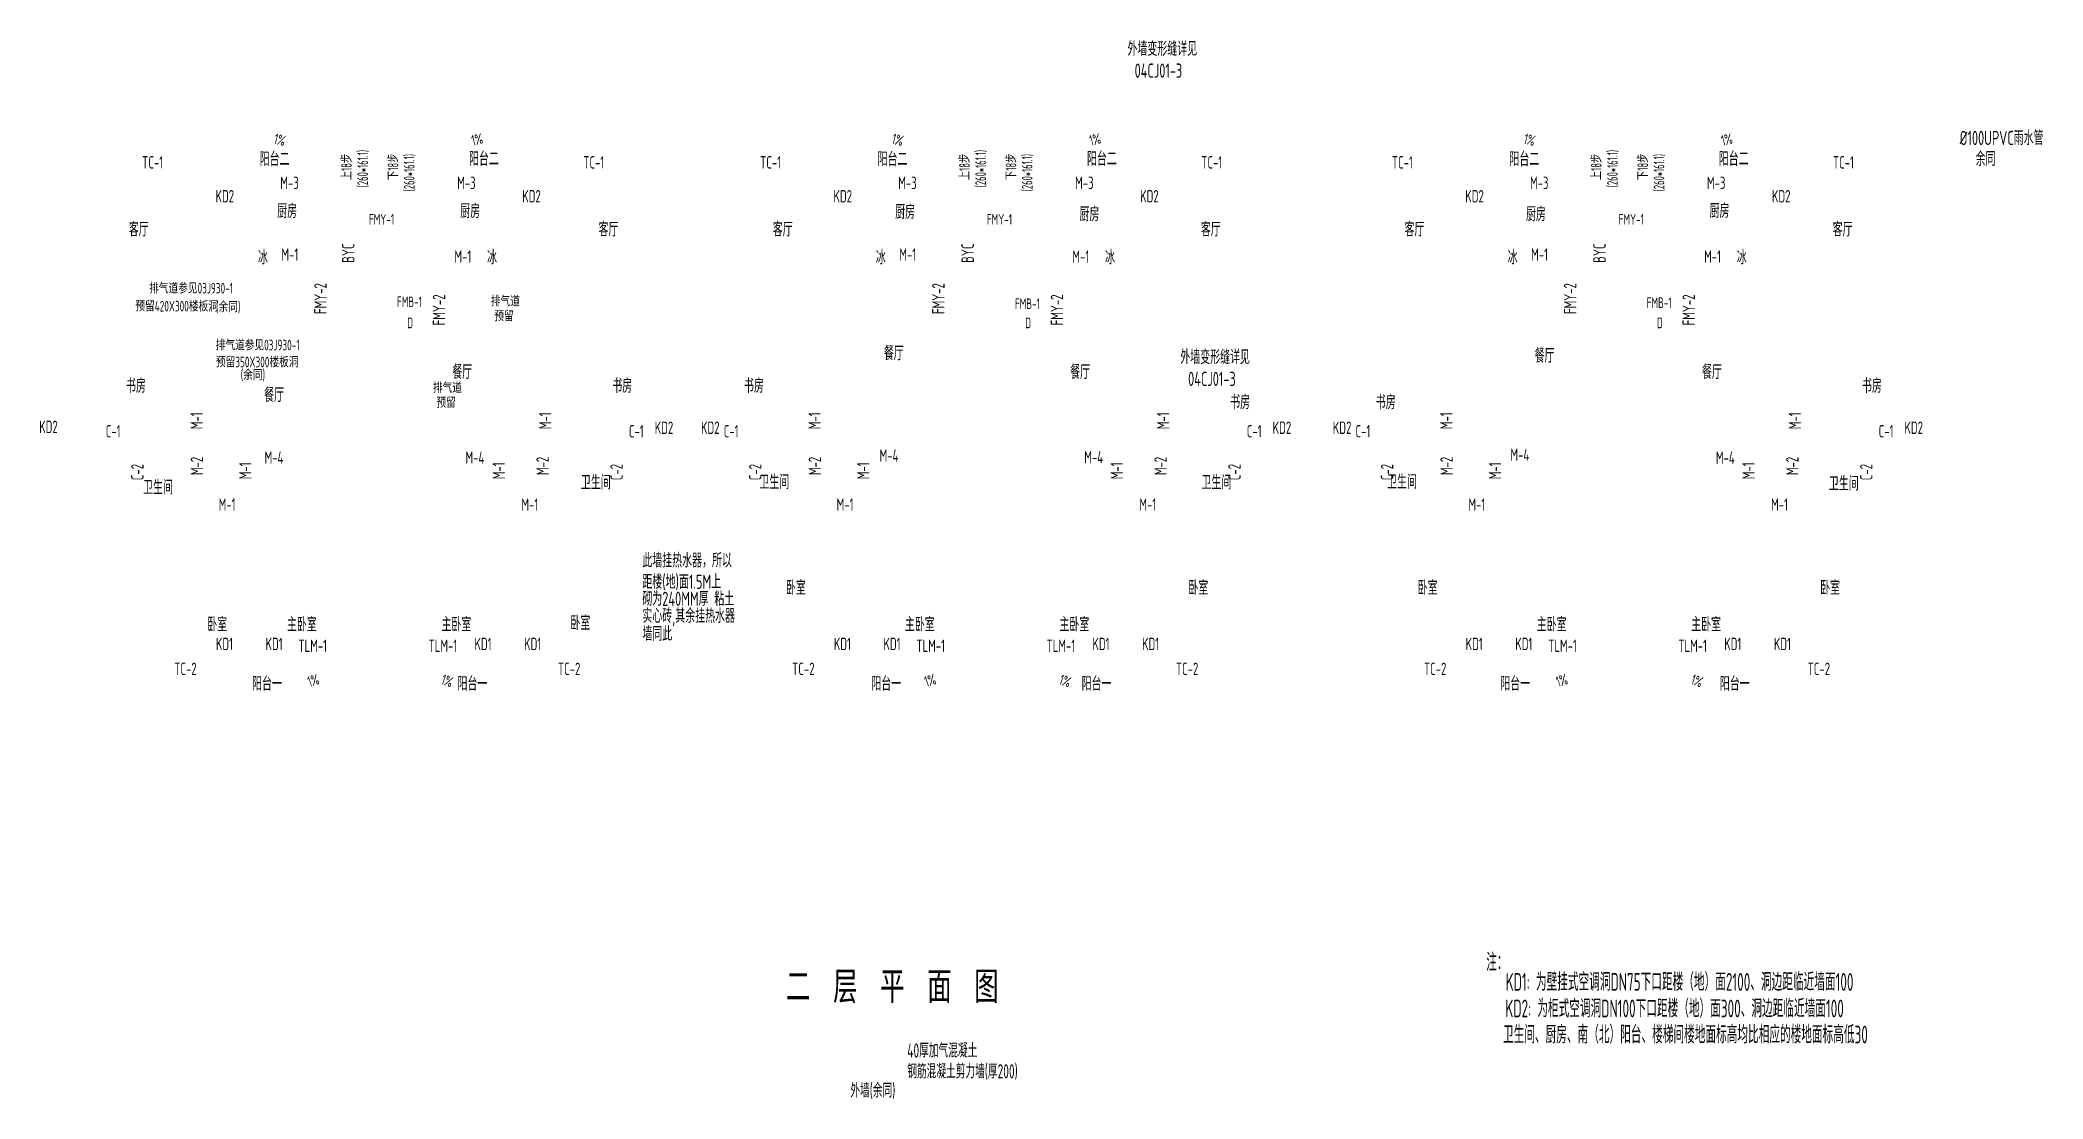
# Model space of a CAD drawing. Extents: x -726032 to 135930, y -151624 to 587044.
# Drawn here: x -238921 to -165605, y 111599 to 150361 of the extents above; entities that cross this region are included whole.
import ezdxf

# ---------------------------------------------------------------- set-up
doc = ezdxf.new("R2010")
doc.units = 0
doc.header["$LTSCALE"] = 1000
doc.header["$MEASUREMENT"] = 0
doc.linetypes.add('DASH', pattern=[0.35, 0.25, -0.1])
for name, color, linetype in [('PUB_DIM', 245, 'CONTINUOUS'), ('PUB_TEXT', 142, 'CONTINUOUS'), ('引线', 213, 'CONTINUOUS'), ('空调', 245, 'CONTINUOUS'), ('窗表', 71, 'CONTINUOUS'), ('门表', 74, 'CONTINUOUS'), ('雨水管', 20, 'CONTINUOUS')]:
    doc.layers.add(name, color=color, linetype=linetype)
doc.styles.add('_HZST', font='txt.shx', dxfattribs={"width": 0.8, "bigfont": 'HZST.shx'})
doc.styles.add('_HZTXT', font='isocp.shx', dxfattribs={"width": 0.8, "bigfont": 'hztxt.shx'})

msp = doc.modelspace()

# ---------------------------------------------------------------- texts
at = {"layer": 'PUB_DIM', "style": '_HZTXT', "width": 0.7}
for p in [(-225477.1, 139814.2), (-202857.1, 139814.2), (-179730.1, 139814.1)]:
    msp.add_text('D', height=390, dxfattribs=at).set_placement(p)
at = {"layer": 'PUB_TEXT'}
for s, height, style, width, p in [('阳台二', 520, '_HZTXT', 0.7, (-230882.8, 145741.9)), ('阳台二', 520, '_HZTXT', 0.7, (-223219.1, 145752)), ('阳台二', 520, '_HZTXT', 0.7, (-208262.8, 145741.9)), ('阳台二', 520, '_HZTXT', 0.7, (-200599.1, 145752)), ('阳台二', 520, '_HZTXT', 0.7, (-185135.8, 145741.9)), ('阳台二', 520, '_HZTXT', 0.7, (-177472.1, 145752)), ('客厅', 520, '_HZTXT', 0.7, (-235672.5, 143169.8)), ('厨房', 520, '_HZTXT', 0.7, (-230238.9, 143840)), ('厨房', 520, '_HZTXT', 0.7, (-223539.1, 143840)), ('客厅', 520, '_HZTXT', 0.7, (-218477.7, 143169.8)), ('客厅', 520, '_HZTXT', 0.7, (-212100.5, 143169.8)), ('厨房', 520, '_HZTXT', 0.7, (-207618.9, 143811.2)), ('厨房', 520, '_HZTXT', 0.7, (-200872.8, 143725.5)), ('客厅', 520, '_HZTXT', 0.7, (-196428.9, 143169.8)), ('客厅', 520, '_HZTXT', 0.7, (-188973.5, 143169.8)), ('厨房', 520, '_HZTXT', 0.7, (-184526.4, 143729.2)), ('厨房', 520, '_HZTXT', 0.7, (-177808.7, 143850.4)), ('客厅', 520, '_HZTXT', 0.7, (-173301.9, 143169.8)), ('冰', 520, '_HZTXT', 0.7, (-230946.2, 142147.3)), ('冰', 520, '_HZTXT', 0.7, (-222558.5, 142147.3)), ('冰', 520, '_HZTXT', 0.7, (-208326.2, 142147.3)), ('冰', 520, '_HZTXT', 0.7, (-199938.5, 142147.3)), ('冰', 520, '_HZTXT', 0.7, (-185199.2, 142147.3)), ('冰', 520, '_HZTXT', 0.7, (-176811.5, 142147.3)), ('餐厅', 520, '_HZTXT', 0.7, (-208034.6, 138639)), ('餐厅', 520, '_HZTXT', 0.7, (-184212.9, 138548.9)), ('书房', 520, '_HZTXT', 0.7, (-235773.9, 137444.6)), ('餐厅', 520, '_HZTXT', 0.7, (-223833, 137952.3)), ('书房', 520, '_HZTXT', 0.7, (-217975.5, 137444.6)), ('书房', 520, '_HZTXT', 0.7, (-213153.9, 137444.6)), ('餐厅', 520, '_HZTXT', 0.7, (-201213, 137952.3)), ('餐厅', 520, '_HZTXT', 0.7, (-178086, 137952.3)), ('书房', 520, '_HZTXT', 0.7, (-172228.5, 137444.6)), ('餐厅', 520, '_HZTXT', 0.7, (-230719.8, 137108.7)), ('书房', 520, '_HZTXT', 0.7, (-195355.5, 136847.7)), ('书房', 520, '_HZTXT', 0.7, (-190026.9, 136847.7)), ('卫生间', 520, '_HZTXT', 0.7, (-235149.3, 133726.8)), ('卫生间', 520, '_HZTXT', 0.7, (-219123.3, 133905.1)), ('卫生间', 520, '_HZTXT', 0.7, (-212590.3, 133922.8)), ('卫生间', 520, '_HZTXT', 0.7, (-196407.9, 133909.9)), ('卫生间', 520, '_HZTXT', 0.7, (-189614.7, 133930.6)), ('卫生间', 520, '_HZTXT', 0.7, (-173440.2, 133866)), ('卧室', 520, '_HZTXT', 0.7, (-211617.9, 130049.6)), ('卧室', 520, '_HZTXT', 0.7, (-196888.6, 130049.6)), ('卧室', 520, '_HZTXT', 0.7, (-188490.9, 130049.6)), ('卧室', 520, '_HZTXT', 0.7, (-173761.6, 130049.6)), ('卧室', 520, '_HZTXT', 0.7, (-232801.4, 128710.6)), ('主卧室', 520, '_HZTXT', 0.7, (-229883.4, 128706.8)), ('主卧室', 520, '_HZTXT', 0.7, (-224227.1, 128706.8)), ('卧室', 520, '_HZTXT', 0.7, (-219508.6, 128766)), ('主卧室', 520, '_HZTXT', 0.7, (-207263.4, 128706.8)), ('主卧室', 520, '_HZTXT', 0.7, (-201607.1, 128706.8)), ('主卧室', 520, '_HZTXT', 0.7, (-184136.4, 128706.8)), ('主卧室', 520, '_HZTXT', 0.7, (-178480.1, 128706.8)), ('阳台一', 520, '_HZTXT', 0.7, (-231160.2, 126538.6)), ('阳台一', 520, '_HZTXT', 0.7, (-223641.9, 126538.6)), ('阳台一', 520, '_HZTXT', 0.7, (-208490.1, 126538.6)), ('阳台一', 520, '_HZTXT', 0.7, (-200795.1, 126538.6)), ('阳台一', 520, '_HZTXT', 0.7, (-185468.7, 126538.6)), ('阳台一', 520, '_HZTXT', 0.7, (-177433.4, 126538.6)), ('注：', 650, '_HZTXT', 0.6, (-185984.6, 116281.6)), (' 二 层 平 面 图', 1170, '_HZST', 0.8, (-212449.4, 115106.3)), ('KD1: 为壁挂式空调洞DN75下口距楼（地）面2100、洞边距临近墙面100', 650, '_HZTXT', 0.6, (-185268.6, 115556.9, -29952)), (' KD2: 为柜式空调洞DN100下口距楼（地）面300、洞边距临近墙面100', 650, '_HZTXT', 0.6, (-185504.4, 114584.9, -29952)), ('40厚加气混凝土', 520, '_HZTXT', 0.65, (-207177.4, 113112.2)), ('卫生间、厨房、南（北）阳台、楼梯间楼地面标高均比相应的楼地面标高低30', 650, '_HZTXT', 0.6, (-185371, 113630.7, -29952)), ('钢筋混凝土剪力墙(厚200)', 520, '_HZTXT', 0.65, (-207177.4, 112351.3)), ('外墙(余同)', 520, '_HZTXT', 0.65, (-209260.5, 111650))]:
    msp.add_text(s, height=height, dxfattribs=dict(at, style=style, width=width)).set_placement(p)
at = {"layer": 'PUB_TEXT', "style": '_HZTXT', "width": 0.65}
for s, p in [('上18步', (-227507.7, 145229.8)), ('(260*161.1)', (-226915.5, 144965.7)), ('下18步', (-225804.7, 145237.7)), ('(260*161.1)', (-225212.5, 144817.3)), ('上18步', (-204887.7, 145229.8)), ('(260*161.1)', (-204295.5, 144965.7)), ('下18步', (-203184.7, 145237.7)), ('(260*161.1)', (-202592.5, 144817.3)), ('上18步', (-181760.7, 145229.8)), ('(260*161.1)', (-181168.5, 144965.7)), ('下18步', (-180057.7, 145237.7)), ('(260*161.1)', (-179465.5, 144817.3))]:
    msp.add_text(s, height=390, rotation=90, dxfattribs=at).set_placement(p)
at = {"layer": '引线', "style": '_HZTXT', "width": 0.7}
for s, height, p in [('外墙变形缝详见', 520, (-199114.5, 149781.5)), ('04CJ01-3  ', 520, (-198854.2, 148982.4)), ('%%C100UPVC雨水管', 520, (-168650.7, 146517.3)), ('余同', 520, (-168071.7, 145752.3)), ('排气道参见03J930-1', 390, (-234930.8, 141082.4)), ('预留420X300楼板洞', 390, (-235434.2, 140423.9)), ('(余同)', 390, (-232478.9, 140399.7)), ('排气道', 390, (-222423.1, 140607.8)), ('预留', 390, (-222294.5, 140060.8)), ('排气道参见03J930-1', 390, (-232493.9, 139001.3)), ('预留350X300楼板洞', 390, (-232485.2, 138380.3)), ('外墙变形缝详见', 520, (-197181.4, 138496.4)), ('(余同)', 390, (-231575.9, 137910.7)), ('排气道', 390, (-224540.9, 137443.2)), ('04CJ01-3  ', 520, (-196897, 137697.4)), ('预留', 390, (-224412.4, 136896.2)), ('此墙挂热水器，所以', 520, (-216872.6, 131052.3)), ('距楼(地)面1.5M上', 520, (-216872.6, 130271)), ('砌为240MM厚 粘土', 520, (-216872.6, 129648)), ('实心砖,其余挂热水器', 520, (-216872.6, 129024.9)), ('墙同此', 520, (-216872.6, 128368))]:
    msp.add_text(s, height=height, dxfattribs=at).set_placement(p)
at = {"layer": '空调', "linetype": 'DASH', "ltscale": 0.5, "style": '_HZTXT', "width": 0.7}
for s, p in [('KD2', (-232497, 144416.2)), ('KD2', (-221271, 144416.2)), ('KD2', (-209877, 144416.2)), ('KD2', (-198651, 144416.2)), ('KD2', (-186750, 144416.2)), ('KD2', (-175524, 144416.2)), ('KD2', (-238952.2, 135972.7)), ('KD2', (-216421.9, 135942.1)), ('KD2', (-214726, 135942.1)), ('KD2', (-193801.9, 135942.1)), ('KD2', (-191599, 135942.1)), ('KD2', (-170674.9, 135942.1)), ('KD1', (-232484.1, 128027.2)), ('KD1', (-230666.8, 128027.2)), ('KD1', (-223018.3, 128027.2)), ('KD1', (-221201, 128027.2)), ('KD1', (-209864.1, 128027.2)), ('KD1', (-208046.8, 128027.2)), ('KD1', (-200398.3, 128027.2)), ('KD1', (-198581, 128027.2)), ('KD1', (-186737.1, 128027.2)), ('KD1', (-184919.8, 128027.2)), ('KD1', (-177271.3, 128027.2)), ('KD1', (-175454, 128027.2))]:
    msp.add_text(s, height=455, dxfattribs=at).set_placement(p)
at = {"layer": '窗表', "style": '_HZTXT', "width": 0.7}
for s, p in [('TC-1', (-235184, 145656.3)), ('TC-1', (-219037.9, 145656.3)), ('TC-1', (-212564, 145656.3)), ('TC-1', (-196417.9, 145656.3)), ('TC-1', (-189437, 145656.3)), ('TC-1', (-173290.9, 145656.3)), ('C-1', (-236516, 135815.6)), ('C-1', (-217367.4, 135815.6)), ('C-1', (-213896, 135815.6)), ('C-1', (-194747.4, 135815.6)), ('C-1', (-190769, 135815.6)), ('C-1', (-171620.4, 135815.6)), ('TC-2', (-234010.9, 127116.8)), ('TC-2', (-219964.8, 127116.8)), ('TC-2', (-211390.9, 127116.8)), ('TC-2', (-197344.8, 127116.8)), ('TC-2', (-188263.9, 127116.8)), ('TC-2', (-174217.8, 127116.8))]:
    msp.add_text(s, height=455, dxfattribs=at).set_placement(p)
for p in [(-235133, 134247.6), (-217592.4, 134247.6), (-212513, 134247.6), (-194972.4, 134247.6), (-189386, 134247.6), (-171845.4, 134247.6)]:
    msp.add_text('C-2', height=455, rotation=90, dxfattribs=at).set_placement(p)
at = {"layer": '门表', "style": '_HZTXT', "width": 0.7}
for s, height, p in [('M-3', 455, (-230127.6, 144905.5)), ('M-3', 455, (-223651.5, 144905.5)), ('M-3', 455, (-207507.6, 144905.5)), ('M-3', 455, (-201031.5, 144905.5)), ('M-3', 455, (-184380.6, 144905.5)), ('M-3', 455, (-177904.5, 144905.5)), ('FMY-1', 390, (-226882.9, 143604.2)), ('FMY-1', 390, (-204262.9, 143604.2)), ('FMY-1', 390, (-181135.9, 143604.2)), ('M-1', 455, (-230085.9, 142280.9)), ('M-1', 455, (-223753.1, 142206.3)), ('M-1', 455, (-207465.9, 142280.9)), ('M-1', 455, (-201133.1, 142206.3)), ('M-1', 455, (-184338.9, 142280.9)), ('M-1', 455, (-178006.1, 142206.3)), ('FMB-1', 390, (-225856, 140583.4)), ('FMB-1', 390, (-203236, 140510.9)), ('FMB-1', 390, (-180109, 140550.4)), ('M-4', 455, (-230703.9, 134848.9)), ('M-4', 455, (-223347.5, 134848.9)), ('M-4', 455, (-208191.3, 134921.6)), ('M-4', 455, (-200696.8, 134862.9)), ('M-4', 455, (-185097.5, 134954.1)), ('M-4', 455, (-177576.4, 134844.1)), ('M-1', 455, (-232382.6, 133127.8)), ('M-1', 455, (-221300.9, 133127.8)), ('M-1', 455, (-209762.6, 133127.8)), ('M-1', 455, (-198680.9, 133127.8)), ('M-1', 455, (-186635.6, 133127.8)), ('M-1', 455, (-175553.9, 133127.8)), ('TLM-1', 455, (-229462.7, 127959.5)), ('TLM-1', 455, (-224698.6, 127959.5)), ('TLM-1', 455, (-206842.7, 127959.5)), ('TLM-1', 455, (-202078.6, 127959.5)), ('TLM-1', 455, (-183715.7, 127959.5)), ('TLM-1', 455, (-178951.6, 127959.5))]:
    msp.add_text(s, height=height, dxfattribs=at).set_placement(p)
for s, p in [('BYC', (-227415, 142208.7)), ('BYC', (-204739.1, 142208.7)), ('BYC', (-181612.1, 142208.7)), ('FMY-2', (-228431.2, 140330.9)), ('FMY-2', (-224090.7, 139916.4)), ('FMY-2', (-205811.2, 140330.9)), ('FMY-2', (-201470.7, 139916.4)), ('FMY-2', (-182684.2, 140330.9)), ('FMY-2', (-178343.7, 139916.4)), ('M-1', (-232962.7, 136117)), ('M-1', (-220204.2, 136117)), ('M-1', (-210342.7, 136117)), ('M-1', (-197584.2, 136117)), ('M-1', (-187215.7, 136117)), ('M-1', (-174457.2, 136117)), ('M-2', (-232954.3, 134434.8)), ('M-2', (-220299.5, 134434.8)), ('M-2', (-210334.3, 134434.8)), ('M-2', (-197679.5, 134434.8)), ('M-2', (-187207.3, 134434.8)), ('M-2', (-174552.5, 134434.8)), ('M-1', (-231182.4, 134285.3)), ('M-1', (-221902.9, 134285.3)), ('M-1', (-208562.4, 134285.3)), ('M-1', (-199282.9, 134285.3)), ('M-1', (-185435.4, 134285.3)), ('M-1', (-176155.9, 134285.3))]:
    msp.add_text(s, height=455, rotation=90, dxfattribs=at).set_placement(p)
at = {"layer": '雨水管', "style": '_HZTXT', "width": 0.7}
for rotation, p in [(345.95759, (-230384.9, 146569.4)), (14.04241, (-223069.6, 146483.3)), (345.95759, (-207764.9, 146569.4)), (14.04241, (-200449.6, 146483.3)), (345.95759, (-184637.9, 146569.4)), (14.04241, (-177322.6, 146483.3)), (18.224825, (-229050.4, 126671.9)), (341.775175, (-224265.4, 126782.9)), (18.224825, (-206467.5, 126671.9)), (341.775175, (-201645.4, 126782.9)), (18.224825, (-183346.4, 126671.9)), (341.775175, (-178518.4, 126782.9))]:
    msp.add_text('1%', height=390, rotation=rotation, dxfattribs=at).set_placement(p)

doc.saveas('drawing.dxf')
